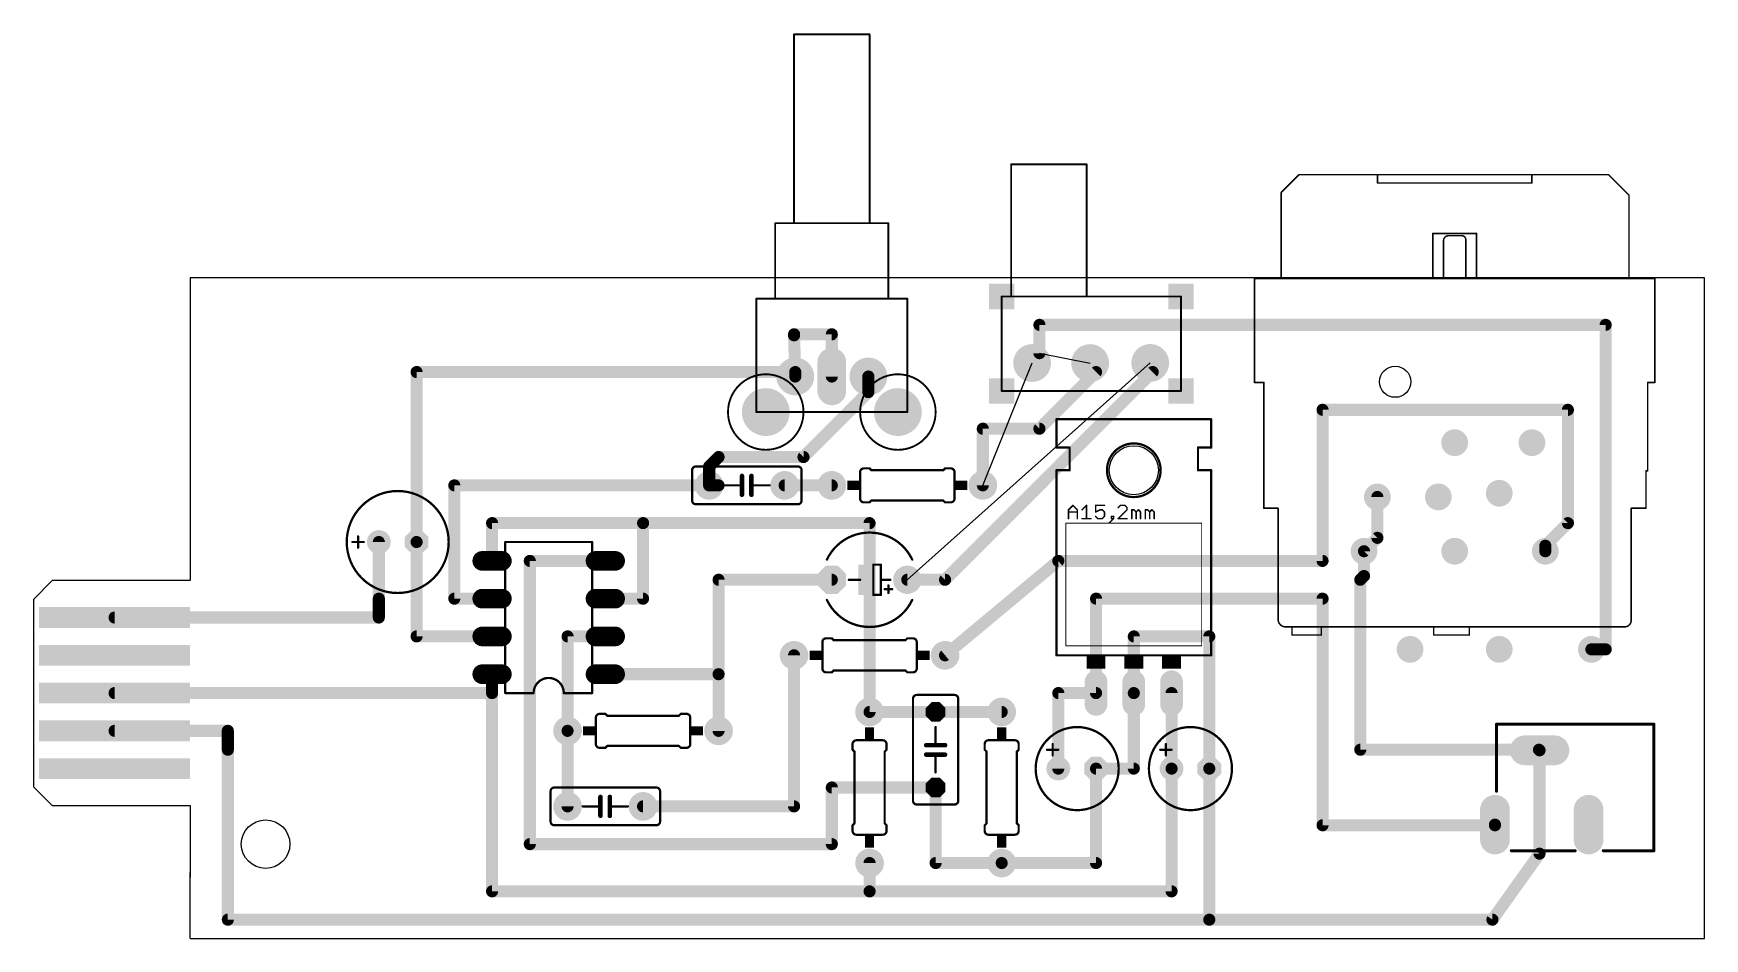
# Model space of a CAD drawing. Extents: x -0.21 to 4.21, y 1.15 to 3.55.
import ezdxf

# ---------------------------------------------------------------- set-up
doc = ezdxf.new("R2010")
doc.units = 0
for name, color, linetype in [('16', 175, 'CONTINUOUS'), ('17', 82, 'CONTINUOUS'), ('19', 53, 'CONTINUOUS'), ('20', 7, 'CONTINUOUS'), ('21', 253, 'CONTINUOUS')]:
    doc.layers.add(name, color=color, linetype=linetype)

# ---------------------------------------------------------------- blocks, each defined once
blk = doc.blocks.new('ROUNDP')
at = {"const_width": 0.5}
blk.add_lwpolyline([(0, -0.25, 1), (0, 0.25, 1), (0, -0.25)], format="xyb", dxfattribs=at)
blk = doc.blocks.new('OCTAGONP')
at = {"const_width": 0.5}
blk.add_lwpolyline([(-0.25, -0.103553), (-0.25, 0.103553), (-0.103553, 0.25), (0.103553, 0.25), (0.25, 0.103553), (0.25, -0.103553), (0.103553, -0.25), (-0.103553, -0.25), (-0.25, -0.103553), (-0.25, 0.103553)], dxfattribs=at)
blk = doc.blocks.new('RECT')
blk.add_solid([(-0.5, -0.5), (0.5, -0.5), (-0.5, 0.5), (0.5, 0.5)])
blk = doc.blocks.new('LONGP100')
at = {"const_width": 1}
blk.add_lwpolyline([(-0.5, 0), (0.5, 0)], dxfattribs=at)
at = {"const_width": 0.5}
for points in [[(-0.5, 0.25, 1), (-0.5, -0.25)], [(0.5, -0.25, 1), (0.5, 0.25)]]:
    blk.add_lwpolyline(points, format="xyb", dxfattribs=at)
blk = doc.blocks.new('SQUAREP')
blk.add_solid([(-0.5, -0.5), (0.5, -0.5), (-0.5, 0.5), (0.5, 0.5)])

msp = doc.modelspace()

# ---------------------------------------------------------------- linework, layer by layer
at = {"layer": '16', "const_width": 0.032}
for points in [[(3.95, 2.775), (2.45, 2.775)], [(2.45, 2.775), (2.45, 2.7)], [(3.95, 1.915748), (3.95, 2.775)], [(1.8, 2.747244), (1.8, 2.75)], [(1.8, 2.75), (1.9, 2.75)], [(1.80315, 2.638189), (1.8, 2.747244)], [(1.9, 2.75), (1.9, 2.638189)], [(0.8, 2.2), (0.8, 2.65)], [(0.8, 2.65), (1.80315, 2.65)], [(1.80315, 2.65), (1.80315, 2.638189)], [(2.75, 2.65), (2.2, 2.1)], [(2.6, 2.65), (2.45, 2.5)], [(1.99685, 2.59685), (1.825, 2.425)], [(1.99685, 2.638189), (1.99685, 2.59685)], [(3.2, 2.15), (3.2, 2.55)], [(3.2, 2.55), (3.85, 2.55)], [(3.85, 2.25), (3.85, 2.55)], [(2.45, 2.5), (2.3, 2.5)], [(2.3, 2.5), (2.3, 2.35)], [(1.6, 2.425), (1.575, 2.4)], [(1.825, 2.425), (1.6, 2.425)], [(1.575, 2.4), (1.575, 2.35)], [(0.9, 2.05), (0.9, 2.35)], [(0.9, 2.35), (1.575, 2.35)], [(1.6, 2.35), (1.575, 2.35)], [(1.775, 2.35), (1.9, 2.35)], [(3.345276, 2.319291), (3.345276, 2.211024)], [(1, 2.15), (1, 2.25)], [(1, 2.25), (1.4, 2.25)], [(2, 2.25), (1.4, 2.25)], [(1.4, 2.25), (1.4, 2.05)], [(2, 2.25), (2, 1.75)], [(3.790157, 2.190157), (3.85, 2.25)], [(0.7, 2.2), (0.7, 2.05)], [(0.8, 2.2), (0.8, 1.95)], [(3.345276, 2.211024), (3.309843, 2.175591)], [(3.309843, 2.175591), (3.309843, 2.109843)], [(3.790157, 2.175591), (3.790157, 2.190157)], [(1.1, 1.4), (1.1, 2.15)], [(1.1, 2.15), (1.3, 2.15)], [(2.2, 1.9), (2.5, 2.15)], [(3.2, 2.15), (2.5, 2.15)], [(3.309843, 2.109843), (3.3, 2.1)], [(1.9, 2.1), (1.6, 2.1)], [(1.6, 2.1), (1.6, 1.85)], [(2.2, 2.1), (2.1, 2.1)], [(3.3, 2.1), (3.3, 1.65)], [(0.7, 2), (0.7, 2.05)], [(1, 2.05), (0.9, 2.05)], [(1.4, 2.05), (1.3, 2.05)], [(2.6, 1.8), (2.6, 2.05)], [(2.6, 2.05), (3.2, 2.05)], [(3.2, 2.05), (3.2, 1.45)], [(0, 2), (0.7, 2)], [(0.8, 1.95), (1, 1.95)], [(1.2, 1.7), (1.2, 1.95)], [(1.2, 1.95), (1.3, 1.95)], [(2.9, 1.95), (2.7, 1.95)], [(2.7, 1.95), (2.7, 1.8)], [(2.9, 1.6), (2.9, 1.95)], [(1.8, 1.5), (1.8, 1.9)], [(3.912205, 1.915748), (3.95, 1.915748)], [(1, 1.85), (1, 1.8)], [(1.6, 1.85), (1.3, 1.85)], [(1.6, 1.7), (1.6, 1.85)], [(0, 1.8), (1, 1.8)], [(1, 1.8), (1, 1.275)], [(2.6, 1.8), (2.5, 1.8)], [(2.5, 1.8), (2.5, 1.6)], [(2.7, 1.8), (2.7, 1.6)], [(2.8, 1.8), (2.8, 1.6)], [(2.175, 1.75), (2, 1.75)], [(2.35, 1.75), (2.175, 1.75)], [(0, 1.7), (0.3, 1.7)], [(0.3, 1.7), (0.3, 1.65)], [(1.2, 1.7), (1.2, 1.5)], [(0.3, 1.65), (0.3, 1.2)], [(3.3, 1.65), (3.773228, 1.65)], [(3.773228, 1.65), (3.774803, 1.648425)], [(3.774803, 1.648425), (3.774803, 1.374803)], [(2.7, 1.6), (2.6, 1.6)], [(2.6, 1.35), (2.6, 1.6)], [(2.8, 1.275), (2.8, 1.6)], [(2.9, 1.2), (2.9, 1.6)], [(2.175, 1.55), (1.9, 1.55)], [(1.9, 1.55), (1.9, 1.4)], [(2.175, 1.35), (2.175, 1.55)], [(1.4, 1.5), (1.8, 1.5)], [(3.2, 1.45), (3.656693, 1.45)], [(3.656693, 1.45), (3.656693, 1.451575)], [(1.9, 1.4), (1.1, 1.4)], [(3.774803, 1.374803), (3.65, 1.2)], [(2, 1.35), (2, 1.275)], [(2.35, 1.35), (2.175, 1.35)], [(2.35, 1.35), (2.6, 1.35)], [(1, 1.275), (2, 1.275)], [(2, 1.275), (2.8, 1.275)], [(0.3, 1.2), (2.9, 1.2)], [(3.65, 1.2), (2.9, 1.2)]]:
    msp.add_lwpolyline(points, dxfattribs=at)
at = {"layer": '16', "const_width": 0.016}
for points in [[(2.45, 2.783, 1), (2.45, 2.767)], [(2.458, 2.775, 1), (2.442, 2.775)], [(3.958, 2.775, 1), (3.942, 2.775)], [(3.95, 2.767, 1), (3.95, 2.783)], [(1.808, 2.75, 1), (1.792, 2.75)], [(1.8, 2.758, 1), (1.8, 2.742)], [(1.807997, 2.747475, 1), (1.792003, 2.747013)], [(1.792, 2.747244, 1), (1.808, 2.747244)], [(1.908, 2.75, 1), (1.892, 2.75)], [(1.9, 2.742, 1), (1.9, 2.758)], [(2.442, 2.7, 1), (2.458, 2.7)], [(0.808, 2.65, 1), (0.792, 2.65)], [(0.8, 2.658, 1), (0.8, 2.642)], [(1.81115, 2.65, 1), (1.79515, 2.65)], [(1.80315, 2.642, 1), (1.80315, 2.658)], [(2.605657, 2.644343, 1), (2.594343, 2.655657)], [(2.755657, 2.644343, 1), (2.744343, 2.655657)], [(1.79515, 2.638189, 1), (1.81115, 2.638189)], [(1.795153, 2.637958, 1), (1.811146, 2.63842)], [(1.892, 2.638189, 1), (1.908, 2.638189)], [(2.00485, 2.638189, 1), (1.98885, 2.638189)], [(2.002507, 2.591194, 1), (1.991194, 2.602507)], [(1.98885, 2.59685, 1), (2.00485, 2.59685)], [(3.208, 2.55, 1), (3.192, 2.55)], [(3.2, 2.558, 1), (3.2, 2.542)], [(3.858, 2.55, 1), (3.842, 2.55)], [(3.85, 2.542, 1), (3.85, 2.558)], [(2.3, 2.508, 1), (2.3, 2.492)], [(2.308, 2.5, 1), (2.292, 2.5)], [(2.444343, 2.505657, 1), (2.455657, 2.494343)], [(2.45, 2.492, 1), (2.45, 2.508)], [(1.6, 2.433, 1), (1.6, 2.417)], [(1.605657, 2.419343, 1), (1.594343, 2.430657)], [(1.819343, 2.430657, 1), (1.830657, 2.419343)], [(1.825, 2.417, 1), (1.825, 2.433)], [(1.583, 2.4, 1), (1.567, 2.4)], [(1.569343, 2.405657, 1), (1.580657, 2.394343)], [(0.908, 2.35, 1), (0.892, 2.35)], [(0.9, 2.358, 1), (0.9, 2.342)], [(1.575, 2.358, 1), (1.575, 2.342)], [(1.567, 2.35, 1), (1.583, 2.35)], [(1.575, 2.342, 1), (1.575, 2.358)], [(1.6, 2.342, 1), (1.6, 2.358)], [(1.775, 2.358, 1), (1.775, 2.342)], [(1.9, 2.342, 1), (1.9, 2.358)], [(2.292, 2.35, 1), (2.308, 2.35)], [(3.353276, 2.319291, 1), (3.337276, 2.319291)], [(1.008, 2.25, 1), (0.992, 2.25)], [(1, 2.258, 1), (1, 2.242)], [(1.4, 2.258, 1), (1.4, 2.242)], [(1.408, 2.25, 1), (1.392, 2.25)], [(1.4, 2.242, 1), (1.4, 2.258)], [(2.008, 2.25, 1), (1.992, 2.25)], [(2, 2.242, 1), (2, 2.258)], [(3.842, 2.25, 1), (3.858, 2.25)], [(3.855657, 2.244343, 1), (3.844343, 2.255657)], [(0.708, 2.2, 1), (0.692, 2.2)], [(0.808, 2.2, 1), (0.792, 2.2)], [(3.337276, 2.211024, 1), (3.353276, 2.211024)], [(3.350932, 2.205367, 1), (3.339619, 2.21668)], [(0.792, 2.2, 1), (0.808, 2.2)], [(3.317843, 2.175591, 1), (3.301843, 2.175591)], [(3.304186, 2.181247, 1), (3.315499, 2.169934)], [(3.798157, 2.190157, 1), (3.782157, 2.190157)], [(3.782157, 2.175591, 1), (3.798157, 2.175591)], [(3.784501, 2.195814, 1), (3.795814, 2.184501)], [(0.992, 2.15, 1), (1.008, 2.15)], [(1.108, 2.15, 1), (1.092, 2.15)], [(1.1, 2.158, 1), (1.1, 2.142)], [(1.3, 2.142, 1), (1.3, 2.158)], [(2.5, 2.158, 1), (2.5, 2.142)], [(2.505121, 2.143854, 1), (2.494879, 2.156146)], [(3.192, 2.15, 1), (3.208, 2.15)], [(3.2, 2.142, 1), (3.2, 2.158)], [(3.315499, 2.104186, 1), (3.304186, 2.115499)], [(1.6, 2.108, 1), (1.6, 2.092)], [(1.608, 2.1, 1), (1.592, 2.1)], [(1.9, 2.092, 1), (1.9, 2.108)], [(2.1, 2.108, 1), (2.1, 2.092)], [(2.194343, 2.105657, 1), (2.205657, 2.094343)], [(2.2, 2.092, 1), (2.2, 2.108)], [(3.308, 2.1, 1), (3.292, 2.1)], [(3.294343, 2.105657, 1), (3.305657, 2.094343)], [(3.301843, 2.109843, 1), (3.317843, 2.109843)], [(0.708, 2.05, 1), (0.692, 2.05)], [(0.692, 2.05, 1), (0.708, 2.05)], [(0.9, 2.058, 1), (0.9, 2.042)], [(0.892, 2.05, 1), (0.908, 2.05)], [(1, 2.042, 1), (1, 2.058)], [(1.3, 2.058, 1), (1.3, 2.042)], [(1.392, 2.05, 1), (1.408, 2.05)], [(1.4, 2.042, 1), (1.4, 2.058)], [(2.608, 2.05, 1), (2.592, 2.05)], [(2.6, 2.058, 1), (2.6, 2.042)], [(3.208, 2.05, 1), (3.192, 2.05)], [(3.2, 2.042, 1), (3.2, 2.058)], [(0, 2.008, 1), (0, 1.992)], [(0.692, 2, 1), (0.708, 2)], [(0.7, 1.992, 1), (0.7, 2.008)], [(0.8, 1.958, 1), (0.8, 1.942)], [(0.792, 1.95, 1), (0.808, 1.95)], [(1, 1.942, 1), (1, 1.958)], [(1.208, 1.95, 1), (1.192, 1.95)], [(1.2, 1.958, 1), (1.2, 1.942)], [(1.3, 1.942, 1), (1.3, 1.958)], [(2.7, 1.958, 1), (2.7, 1.942)], [(2.708, 1.95, 1), (2.692, 1.95)], [(2.908, 1.95, 1), (2.892, 1.95)], [(2.9, 1.942, 1), (2.9, 1.958)], [(1.808, 1.9, 1), (1.792, 1.9)], [(2.194879, 1.906146, 1), (2.205121, 1.893854)], [(3.912205, 1.923748, 1), (3.912205, 1.907748)], [(3.942, 1.915748, 1), (3.958, 1.915748)], [(3.95, 1.907748, 1), (3.95, 1.923748)], [(1.008, 1.85, 1), (0.992, 1.85)], [(1.3, 1.858, 1), (1.3, 1.842)], [(1.608, 1.85, 1), (1.592, 1.85)], [(1.6, 1.842, 1), (1.6, 1.858)], [(0, 1.808, 1), (0, 1.792)], [(1.008, 1.8, 1), (0.992, 1.8)], [(1, 1.792, 1), (1, 1.808)], [(1.592, 1.85, 1), (1.608, 1.85)], [(2.5, 1.808, 1), (2.5, 1.792)], [(2.508, 1.8, 1), (2.492, 1.8)], [(2.6, 1.792, 1), (2.6, 1.808)], [(2.708, 1.8, 1), (2.692, 1.8)], [(2.808, 1.8, 1), (2.792, 1.8)], [(0.992, 1.8, 1), (1.008, 1.8)], [(2.592, 1.8, 1), (2.608, 1.8)], [(2.692, 1.8, 1), (2.708, 1.8)], [(2, 1.758, 1), (2, 1.742)], [(1.992, 1.75, 1), (2.008, 1.75)], [(2.175, 1.758, 1), (2.175, 1.742)], [(2.175, 1.742, 1), (2.175, 1.758)], [(2.35, 1.742, 1), (2.35, 1.758)], [(0, 1.708, 1), (0, 1.692)], [(0.308, 1.7, 1), (0.292, 1.7)], [(0.3, 1.692, 1), (0.3, 1.708)], [(1.208, 1.7, 1), (1.192, 1.7)], [(1.192, 1.7, 1), (1.208, 1.7)], [(1.592, 1.7, 1), (1.608, 1.7)], [(0.308, 1.65, 1), (0.292, 1.65)], [(0.292, 1.65, 1), (0.308, 1.65)], [(3.3, 1.658, 1), (3.3, 1.642)], [(3.292, 1.65, 1), (3.308, 1.65)], [(3.778885, 1.655657, 1), (3.767571, 1.644343)], [(3.782803, 1.648425, 1), (3.766803, 1.648425)], [(3.769146, 1.642768, 1), (3.78046, 1.654082)], [(3.773228, 1.642, 1), (3.773228, 1.658)], [(2.492, 1.6, 1), (2.508, 1.6)], [(2.6, 1.608, 1), (2.6, 1.592)], [(2.608, 1.6, 1), (2.592, 1.6)], [(2.692, 1.6, 1), (2.708, 1.6)], [(2.7, 1.592, 1), (2.7, 1.608)], [(2.808, 1.6, 1), (2.792, 1.6)], [(2.792, 1.6, 1), (2.808, 1.6)], [(2.908, 1.6, 1), (2.892, 1.6)], [(2.892, 1.6, 1), (2.908, 1.6)], [(1.9, 1.558, 1), (1.9, 1.542)], [(1.908, 1.55, 1), (1.892, 1.55)], [(2.183, 1.55, 1), (2.167, 1.55)], [(2.175, 1.542, 1), (2.175, 1.558)], [(1.192, 1.5, 1), (1.208, 1.5)], [(1.4, 1.508, 1), (1.4, 1.492)], [(1.792, 1.5, 1), (1.808, 1.5)], [(1.8, 1.492, 1), (1.8, 1.508)], [(3.2, 1.458, 1), (3.2, 1.442)], [(3.664693, 1.451575, 1), (3.648693, 1.451575)], [(3.656693, 1.442, 1), (3.656693, 1.458)], [(3.192, 1.45, 1), (3.208, 1.45)], [(3.648693, 1.45, 1), (3.664693, 1.45)], [(1.1, 1.408, 1), (1.1, 1.392)], [(1.092, 1.4, 1), (1.108, 1.4)], [(1.892, 1.4, 1), (1.908, 1.4)], [(1.9, 1.392, 1), (1.9, 1.408)], [(3.766803, 1.374803, 1), (3.782803, 1.374803)], [(3.781314, 1.370155, 1), (3.768292, 1.379452)], [(2.008, 1.35, 1), (1.992, 1.35)], [(2.175, 1.358, 1), (2.175, 1.342)], [(2.167, 1.35, 1), (2.183, 1.35)], [(2.35, 1.358, 1), (2.35, 1.342)], [(2.35, 1.342, 1), (2.35, 1.358)], [(2.592, 1.35, 1), (2.608, 1.35)], [(2.6, 1.342, 1), (2.6, 1.358)], [(1, 1.283, 1), (1, 1.267)], [(2, 1.283, 1), (2, 1.267)], [(2, 1.267, 1), (2, 1.283)], [(2.8, 1.267, 1), (2.8, 1.283)], [(0.992, 1.275, 1), (1.008, 1.275)], [(1.992, 1.275, 1), (2.008, 1.275)], [(2.792, 1.275, 1), (2.808, 1.275)], [(0.3, 1.208, 1), (0.3, 1.192)], [(0.292, 1.2, 1), (0.308, 1.2)], [(2.9, 1.208, 1), (2.9, 1.192)], [(2.892, 1.2, 1), (2.908, 1.2)], [(2.9, 1.192, 1), (2.9, 1.208)], [(3.643489, 1.204649, 1), (3.656511, 1.195351)], [(3.65, 1.192, 1), (3.65, 1.208)]]:
    msp.add_lwpolyline(points, format="xyb", dxfattribs=at)
at = {"layer": '19'}
for p, q in [((2.1, 2.1), (2.743508, 2.674094)), ((2.3, 2.35), (2.430539, 2.674008)), ((2.45, 2.7), (2.584335, 2.673898)), ((2.2, 1.9), (2.2, 1.9))]:
    msp.add_line(p, q, dxfattribs=at)
at = {"layer": '20'}
for p, q in [((0.2, 2.9), (0.2, 2.225)), ((4.212008, 2.899606), (0.2, 2.899606)), ((4.212008, 1.15), (4.212008, 2.899606)), ((0.2, 2.288), (0.2, 2.098)), ((-0.165, 2.098), (-0.215, 2.048)), ((0.2, 2.098), (-0.165, 2.098)), ((-0.215, 2.048), (-0.215, 1.57)), ((-0.214996, 1.569941), (-0.214996, 1.551963)), ((-0.214996, 1.551963), (-0.165038, 1.502005)), ((-0.165, 1.502), (0.2, 1.502)), ((0.2, 1.5005), (0.2, 1.313)), ((0.200023, 1.501992), (0.200023, 1.438369)), ((0.2, 1.15), (0.2, 1.325)), ((0.2, 1.15), (4.212008, 1.15))]:
    msp.add_line(p, q, dxfattribs=at)
for centre, radius in [((3.39252, 2.624409), 0.041339), ((2.7, 2.39), 0.065), ((0.4, 1.4), 0.06425)]:
    msp.add_circle(centre, radius, dxfattribs=at)
at = {"layer": '21'}
for points, const_width in [([(1.8, 3.044094), (1.8, 3.544094)], 0.005), ([(1.8, 3.544094), (2, 3.544094)], 0.005), ([(2, 3.544094), (2, 3.044094)], 0.005), ([(2.375, 2.85), (2.375, 3.2)], 0.005), ([(2.375, 3.2), (2.575, 3.2)], 0.005), ([(2.575, 3.2), (2.575, 2.85)], 0.005), ([(3.137795, 3.172835), (3.090551, 3.125591)], 0.004), ([(3.596063, 3.172835), (3.137795, 3.172835)], 0.004), ([(3.345669, 3.171654), (3.345669, 3.150394)], 0.004), ([(3.345669, 3.150394), (3.754331, 3.150394)], 0.004), ([(3.95748, 3.172835), (3.595276, 3.172835)], 0.004), ([(3.754331, 3.150394), (3.754331, 3.170472)], 0.004), ([(4.011811, 3.118504), (3.95748, 3.172835)], 0.004), ([(3.090551, 3.125591), (3.090551, 2.897638)], 0.004), ([(4.011811, 2.897638), (4.011811, 3.118504)], 0.004), ([(1.75, 2.844094), (1.75, 3.044094)], 0.005), ([(1.75, 3.044094), (1.8, 3.044094)], 0.005), ([(1.8, 3.044094), (2, 3.044094)], 0.005), ([(2, 3.044094), (2.05, 3.044094)], 0.005), ([(2.05, 3.044094), (2.05, 2.844094)], 0.005), ([(3.607874, 3.016929), (3.492126, 3.016929)], 0.004), ([(3.492126, 3.016929), (3.492126, 2.898819)], 0.004), ([(3.568898, 3.011024), (3.533465, 3.011024)], 0.004), ([(3.607874, 2.898819), (3.607874, 3.016929)], 0.004), ([(3.520472, 2.998031), (3.520472, 2.9)], 0.004), ([(3.579528, 2.9), (3.579528, 3.000394)], 0.004), ([(3.090551, 2.897638), (3.019685, 2.897638)], 0.004), ([(3.019685, 2.897638), (3.019685, 2.622441)], 0.004), ([(4.011811, 2.897638), (3.091732, 2.897638)], 0.004), ([(4.080315, 2.897638), (4.011811, 2.897638)], 0.004), ([(4.080315, 2.622441), (4.080315, 2.897638)], 0.004), ([(1.7, 2.544094), (1.7, 2.844094)], 0.005), ([(1.7, 2.844094), (1.75, 2.844094)], 0.005), ([(1.75, 2.844094), (2.05, 2.844094)], 0.005), ([(2.05, 2.844094), (2.1, 2.844094)], 0.005), ([(2.1, 2.844094), (2.1, 2.544094)], 0.005), ([(2.375, 2.85), (2.35, 2.85)], 0.005), ([(2.35, 2.85), (2.35, 2.6)], 0.005), ([(2.575, 2.85), (2.375, 2.85)], 0.005), ([(2.825, 2.85), (2.575, 2.85)], 0.005), ([(2.825, 2.6), (2.825, 2.85)], 0.005), ([(3.019685, 2.622441), (3.044488, 2.622441)], 0.004), ([(3.044488, 2.622441), (3.044488, 2.28937)], 0.004), ([(4.061417, 2.388583), (4.061417, 2.622441)], 0.004), ([(4.061417, 2.622441), (4.080315, 2.622441)], 0.004), ([(2.35, 2.6), (2.575, 2.6)], 0.005), ([(2.575, 2.6), (2.775, 2.6)], 0.005), ([(2.775, 2.6), (2.825, 2.6)], 0.005), ([(1.7, 2.544094), (2.1, 2.544094)], 0.005), ([(2.905, 2.525), (2.495, 2.525)], 0.006), ([(2.495, 2.45), (2.495, 2.525)], 0.006), ([(2.905, 2.45), (2.905, 2.525)], 0.006), ([(2.53, 2.45), (2.495, 2.45)], 0.006), ([(2.53, 2.39), (2.53, 2.45)], 0.006), ([(2.87, 2.39), (2.87, 2.45)], 0.006), ([(2.87, 2.45), (2.905, 2.45)], 0.006), ([(1.53, 2.39), (1.53, 2.31)], 0.006), ([(1.81, 2.4), (1.54, 2.4)], 0.006), ([(1.82, 2.31), (1.82, 2.39)], 0.006), ([(1.985, 2.395), (2, 2.395)], 0.006), ([(2.005, 2.39), (2, 2.395)], 0.006), ([(2.005, 2.39), (2.195, 2.39)], 0.006), ([(2.195, 2.39), (2.2, 2.395)], 0.006), ([(2.215, 2.395), (2.2, 2.395)], 0.006), ([(2.495, 1.9), (2.495, 2.39)], 0.006), ([(2.495, 2.39), (2.53, 2.39)], 0.006), ([(2.905, 2.39), (2.87, 2.39)], 0.006), ([(2.905, 1.9), (2.905, 2.39)], 0.006), ([(1.662, 2.35), (1.615, 2.35)], 0.006), ([(1.662, 2.35), (1.662, 2.375)], 0.012), ([(1.662, 2.325), (1.662, 2.35)], 0.012), ([(1.687, 2.35), (1.687, 2.375)], 0.012), ([(1.687, 2.325), (1.687, 2.35)], 0.012), ([(1.687, 2.35), (1.735, 2.35)], 0.006), ([(1.975, 2.385), (1.975, 2.315)], 0.006), ([(2.225, 2.385), (2.225, 2.315)], 0.006), ([(4.056693, 2.28937), (4.056693, 2.388583)], 0.004), ([(4.056693, 2.388583), (4.061417, 2.388583)], 0.004), ([(1.54, 2.3), (1.81, 2.3)], 0.006), ([(1.985, 2.305), (2, 2.305)], 0.006), ([(2.005, 2.31), (2, 2.305)], 0.006), ([(2.005, 2.31), (2.195, 2.31)], 0.006), ([(2.195, 2.31), (2.2, 2.305)], 0.006), ([(2.215, 2.305), (2.2, 2.305)], 0.006), ([(2.527, 2.285353), (2.538677, 2.29703)], 0.004), ([(2.527, 2.262), (2.527, 2.285353)], 0.004), ([(2.527, 2.279515), (2.550353, 2.279515)], 0.004), ([(2.538677, 2.29703), (2.550353, 2.285353)], 0.004), ([(2.550353, 2.285353), (2.550353, 2.262)], 0.004), ([(2.562911, 2.285353), (2.574587, 2.29703)], 0.004), ([(2.562911, 2.262), (2.586264, 2.262)], 0.004), ([(2.574587, 2.29703), (2.574587, 2.262)], 0.004), ([(2.622175, 2.29703), (2.598821, 2.29703)], 0.004), ([(2.598821, 2.29703), (2.598821, 2.279515)], 0.004), ([(2.598821, 2.279515), (2.610498, 2.285353)], 0.004), ([(2.60466, 2.262), (2.598821, 2.267838)], 0.004), ([(2.616336, 2.262), (2.60466, 2.262)], 0.004), ([(2.610498, 2.285353), (2.616336, 2.285353)], 0.004), ([(2.616336, 2.285353), (2.622175, 2.279515)], 0.004), ([(2.622175, 2.267838), (2.616336, 2.262)], 0.004), ([(2.622175, 2.279515), (2.622175, 2.267838)], 0.004), ([(2.634732, 2.250323), (2.646409, 2.262)], 0.004), ([(2.646409, 2.267838), (2.64057, 2.267838)], 0.004), ([(2.64057, 2.267838), (2.64057, 2.262)], 0.004), ([(2.64057, 2.262), (2.646409, 2.262)], 0.004), ([(2.646409, 2.262), (2.646409, 2.267838)], 0.004), ([(2.664511, 2.29703), (2.658672, 2.291192)], 0.004), ([(2.658672, 2.262), (2.682026, 2.285353)], 0.004), ([(2.682026, 2.262), (2.658672, 2.262)], 0.004), ([(2.676187, 2.29703), (2.664511, 2.29703)], 0.004), ([(2.682026, 2.291192), (2.676187, 2.29703)], 0.004), ([(2.682026, 2.285353), (2.682026, 2.291192)], 0.004), ([(2.694583, 2.262), (2.694583, 2.285353)], 0.004), ([(2.694583, 2.285353), (2.700421, 2.285353)], 0.004), ([(2.700421, 2.285353), (2.70626, 2.279515)], 0.004), ([(2.70626, 2.279515), (2.712098, 2.285353)], 0.004), ([(2.70626, 2.279515), (2.70626, 2.262)], 0.004), ([(2.712098, 2.285353), (2.717936, 2.279515)], 0.004), ([(2.717936, 2.279515), (2.717936, 2.262)], 0.004), ([(2.730494, 2.262), (2.730494, 2.285353)], 0.004), ([(2.730494, 2.285353), (2.736332, 2.285353)], 0.004), ([(2.736332, 2.285353), (2.74217, 2.279515)], 0.004), ([(2.74217, 2.279515), (2.748009, 2.285353)], 0.004), ([(2.74217, 2.279515), (2.74217, 2.262)], 0.004), ([(2.748009, 2.285353), (2.753847, 2.279515)], 0.004), ([(2.753847, 2.279515), (2.753847, 2.262)], 0.004), ([(3.044488, 2.28937), (3.082283, 2.28937)], 0.004), ([(3.082283, 2.28937), (3.082283, 1.995276)], 0.004), ([(4.017717, 1.992913), (4.017717, 2.28937)], 0.004), ([(4.017717, 2.28937), (4.056693, 2.28937)], 0.004), ([(0.645, 2.185), (0.645, 2.215)], 0.006), ([(2.88, 2.25), (2.52, 2.25)], 0.002), ([(2.52, 1.925), (2.52, 2.25)], 0.002), ([(2.88, 2.25), (2.88, 1.925)], 0.002), ([(0.63, 2.2), (0.66, 2.2)], 0.006), ([(1.035, 2.2), (1.035, 1.8)], 0.006), ([(1.035, 2.2), (1.265, 2.2)], 0.006), ([(1.265, 1.8), (1.265, 2.2)], 0.006), ([(2.03, 2.14), (2.01, 2.14)], 0.006), ([(2.01, 2.14), (2.01, 2.06)], 0.006), ([(2.03, 2.1), (2.03, 2.14)], 0.006), ([(1.975, 2.1), (1.945, 2.1)], 0.006), ([(2.055, 2.1), (2.03, 2.1)], 0.006), ([(2.03, 2.06), (2.03, 2.1)], 0.006), ([(2.05, 2.085), (2.05, 2.065)], 0.006), ([(2.01, 2.06), (2.03, 2.06)], 0.006), ([(2.06, 2.075), (2.04, 2.075)], 0.006), ([(1.885, 1.945), (1.9, 1.945)], 0.006), ([(1.905, 1.94), (1.9, 1.945)], 0.006), ([(2.095, 1.94), (2.1, 1.945)], 0.006), ([(2.115, 1.945), (2.1, 1.945)], 0.006), ([(3.102362, 1.975197), (4, 1.975197)], 0.004), ([(3.118898, 1.953937), (3.118898, 1.974016)], 0.004), ([(3.19685, 1.953937), (3.118898, 1.953937)], 0.004), ([(3.19685, 1.972835), (3.19685, 1.953937)], 0.004), ([(3.494488, 1.953937), (3.494488, 1.974016)], 0.004), ([(3.588976, 1.953937), (3.494488, 1.953937)], 0.004), ([(3.588976, 1.972835), (3.588976, 1.953937)], 0.004), ([(1.875, 1.935), (1.875, 1.865)], 0.006), ([(1.905, 1.94), (2.095, 1.94)], 0.006), ([(2.125, 1.935), (2.125, 1.865)], 0.006), ([(2.52, 1.925), (2.88, 1.925)], 0.002), ([(1.905, 1.86), (1.9, 1.855)], 0.006), ([(1.905, 1.86), (2.095, 1.86)], 0.006), ([(2.095, 1.86), (2.1, 1.855)], 0.006), ([(2.495, 1.9), (2.905, 1.9)], 0.006), ([(1.885, 1.855), (1.9, 1.855)], 0.006), ([(2.115, 1.855), (2.1, 1.855)], 0.006), ([(1.035, 1.8), (1.11, 1.8)], 0.006), ([(1.265, 1.8), (1.19, 1.8)], 0.006), ([(2.115, 1.785), (2.115, 1.515)], 0.006), ([(2.225, 1.795), (2.125, 1.795)], 0.006), ([(2.235, 1.515), (2.235, 1.785)], 0.006), ([(1.275, 1.665), (1.275, 1.735)], 0.006), ([(1.285, 1.745), (1.3, 1.745)], 0.006), ([(1.305, 1.74), (1.3, 1.745)], 0.006), ([(1.495, 1.74), (1.305, 1.74)], 0.006), ([(1.495, 1.74), (1.5, 1.745)], 0.006), ([(1.515, 1.745), (1.5, 1.745)], 0.006), ([(1.525, 1.665), (1.525, 1.735)], 0.006), ([(2.175, 1.662), (2.175, 1.71)], 0.006), ([(3.66063, 1.717323), (3.66063, 1.540157)], 0.008), ([(4.077953, 1.717323), (3.66063, 1.717323)], 0.008), ([(4.077953, 1.382677), (4.077953, 1.717323)], 0.008), ([(4.077953, 1.717323), (4.077953, 1.715354)], 0.008), ([(1.285, 1.655), (1.3, 1.655)], 0.006), ([(1.305, 1.66), (1.3, 1.655)], 0.006), ([(1.495, 1.66), (1.305, 1.66)], 0.006), ([(1.495, 1.66), (1.5, 1.655)], 0.006), ([(1.515, 1.655), (1.5, 1.655)], 0.006), ([(1.955, 1.665), (1.955, 1.65)], 0.006), ([(1.96, 1.645), (1.955, 1.65)], 0.006), ([(1.96, 1.455), (1.96, 1.645)], 0.006), ([(1.965, 1.675), (2.035, 1.675)], 0.006), ([(2.04, 1.645), (2.045, 1.65)], 0.006), ([(2.04, 1.455), (2.04, 1.645)], 0.006), ([(2.045, 1.665), (2.045, 1.65)], 0.006), ([(2.175, 1.662), (2.15, 1.662)], 0.012), ([(2.175, 1.637), (2.15, 1.637)], 0.012), ([(2.2, 1.662), (2.175, 1.662)], 0.012), ([(2.2, 1.637), (2.175, 1.637)], 0.012), ([(2.175, 1.637), (2.175, 1.59)], 0.006), ([(2.305, 1.665), (2.305, 1.65)], 0.006), ([(2.31, 1.645), (2.305, 1.65)], 0.006), ([(2.31, 1.645), (2.31, 1.455)], 0.006), ([(2.385, 1.675), (2.315, 1.675)], 0.006), ([(2.39, 1.645), (2.395, 1.65)], 0.006), ([(2.39, 1.645), (2.39, 1.455)], 0.006), ([(2.395, 1.665), (2.395, 1.65)], 0.006), ([(2.47, 1.65), (2.485, 1.65)], 0.006), ([(2.485, 1.65), (2.485, 1.665)], 0.006), ([(2.485, 1.635), (2.485, 1.65)], 0.006), ([(2.485, 1.65), (2.5, 1.65)], 0.006), ([(2.77, 1.65), (2.785, 1.65)], 0.006), ([(2.785, 1.65), (2.785, 1.665)], 0.006), ([(2.785, 1.635), (2.785, 1.65)], 0.006), ([(2.785, 1.65), (2.8, 1.65)], 0.006), ([(1.435, 1.55), (1.165, 1.55)], 0.006), ([(1.155, 1.54), (1.155, 1.46)], 0.006), ([(1.287, 1.5), (1.287, 1.525)], 0.012), ([(1.287, 1.475), (1.287, 1.5)], 0.012), ([(1.312, 1.5), (1.312, 1.525)], 0.012), ([(1.312, 1.475), (1.312, 1.5)], 0.012), ([(1.445, 1.46), (1.445, 1.54)], 0.006), ([(2.125, 1.505), (2.225, 1.505)], 0.006), ([(1.287, 1.5), (1.24, 1.5)], 0.006), ([(1.312, 1.5), (1.36, 1.5)], 0.006), ([(1.165, 1.45), (1.435, 1.45)], 0.006), ([(1.96, 1.455), (1.955, 1.45)], 0.006), ([(1.955, 1.435), (1.955, 1.45)], 0.006), ([(1.965, 1.425), (2.035, 1.425)], 0.006), ([(2.04, 1.455), (2.045, 1.45)], 0.006), ([(2.045, 1.435), (2.045, 1.45)], 0.006), ([(2.31, 1.455), (2.305, 1.45)], 0.006), ([(2.305, 1.435), (2.305, 1.45)], 0.006), ([(2.385, 1.425), (2.315, 1.425)], 0.006), ([(2.39, 1.455), (2.395, 1.45)], 0.006), ([(2.395, 1.435), (2.395, 1.45)], 0.006), ([(3.7, 1.382677), (3.869291, 1.382677)], 0.008), ([(3.943701, 1.382677), (4.077953, 1.382677)], 0.008)]:
    msp.add_lwpolyline(points, dxfattribs=dict(at, const_width=const_width))
for points, const_width in [([(1.80125, 3.544094, 1), (1.79875, 3.544094)], 0.0025), ([(1.8, 3.545344, 1), (1.8, 3.542844)], 0.0025), ([(2.00125, 3.544094, 1), (1.99875, 3.544094)], 0.0025), ([(2, 3.542844, 1), (2, 3.545344)], 0.0025), ([(2.37625, 3.2, 1), (2.37375, 3.2)], 0.0025), ([(2.375, 3.20125, 1), (2.375, 3.19875)], 0.0025), ([(2.57625, 3.2, 1), (2.57375, 3.2)], 0.0025), ([(2.575, 3.19875, 1), (2.575, 3.20125)], 0.0025), ([(3.137795, 3.173835, 1), (3.137795, 3.171835)], 0.002), ([(3.138502, 3.172128, 1), (3.137088, 3.173542)], 0.002), ([(3.346669, 3.171654, 1), (3.344669, 3.171654)], 0.002), ([(3.345669, 3.151394, 1), (3.345669, 3.149394)], 0.002), ([(3.344669, 3.150394, 1), (3.346669, 3.150394)], 0.002), ([(3.595276, 3.173835, 1), (3.595276, 3.171835)], 0.002), ([(3.596063, 3.171835, 1), (3.596063, 3.173835)], 0.002), ([(3.755331, 3.170472, 1), (3.753331, 3.170472)], 0.002), ([(3.753331, 3.150394, 1), (3.755331, 3.150394)], 0.002), ([(3.754331, 3.149394, 1), (3.754331, 3.151394)], 0.002), ([(3.958187, 3.173542, 1), (3.956773, 3.172128)], 0.002), ([(3.95748, 3.171835, 1), (3.95748, 3.173835)], 0.002), ([(3.091551, 3.125591, 1), (3.089551, 3.125591)], 0.002), ([(3.089844, 3.126298, 1), (3.091258, 3.124883)], 0.002), ([(4.012811, 3.118504, 1), (4.010811, 3.118504)], 0.002), ([(4.011104, 3.117797, 1), (4.012518, 3.119211)], 0.002), ([(1.75125, 3.044094, 1), (1.74875, 3.044094)], 0.0025), ([(1.75, 3.045344, 1), (1.75, 3.042844)], 0.0025), ([(1.8, 3.045344, 1), (1.8, 3.042844)], 0.0025), ([(1.79875, 3.044094, 1), (1.80125, 3.044094)], 0.0025), ([(1.8, 3.042844, 1), (1.8, 3.045344)], 0.0025), ([(2, 3.045344, 1), (2, 3.042844)], 0.0025), ([(1.99875, 3.044094, 1), (2.00125, 3.044094)], 0.0025), ([(2, 3.042844, 1), (2, 3.045344)], 0.0025), ([(2.05125, 3.044094, 1), (2.04875, 3.044094)], 0.0025), ([(2.05, 3.042844, 1), (2.05, 3.045344)], 0.0025), ([(3.492126, 3.017929, 1), (3.492126, 3.015929)], 0.002), ([(3.493126, 3.016929, 1), (3.491126, 3.016929)], 0.002), ([(3.533465, 3.011024, 0.414214), (3.520472, 2.998031)], 0.004), ([(3.533465, 3.012024, 1), (3.533465, 3.010024)], 0.002), ([(3.533465, 3.010024, 1), (3.533465, 3.012024)], 0.002), ([(3.579528, 3.000394, 0.414214), (3.568898, 3.011024)], 0.004), ([(3.568898, 3.012024, 1), (3.568898, 3.010024)], 0.002), ([(3.568898, 3.010024, 1), (3.568898, 3.012024)], 0.002), ([(3.608874, 3.016929, 1), (3.606874, 3.016929)], 0.002), ([(3.607874, 3.015929, 1), (3.607874, 3.017929)], 0.002), ([(3.521472, 2.998031, 1), (3.519472, 2.998031)], 0.002), ([(3.519472, 2.998031, 1), (3.521472, 2.998031)], 0.002), ([(3.580528, 3.000394, 1), (3.578528, 3.000394)], 0.002), ([(3.578528, 3.000394, 1), (3.580528, 3.000394)], 0.002), ([(3.019685, 2.898638, 1), (3.019685, 2.896638)], 0.002), ([(3.020685, 2.897638, 1), (3.018685, 2.897638)], 0.002), ([(3.089551, 2.897638, 1), (3.091551, 2.897638)], 0.002), ([(3.090551, 2.896638, 1), (3.090551, 2.898638)], 0.002), ([(3.091732, 2.898638, 1), (3.091732, 2.896638)], 0.002), ([(3.491126, 2.898819, 1), (3.493126, 2.898819)], 0.002), ([(3.519472, 2.9, 1), (3.521472, 2.9)], 0.002), ([(3.578528, 2.9, 1), (3.580528, 2.9)], 0.002), ([(3.606874, 2.898819, 1), (3.608874, 2.898819)], 0.002), ([(4.011811, 2.898638, 1), (4.011811, 2.896638)], 0.002), ([(4.010811, 2.897638, 1), (4.012811, 2.897638)], 0.002), ([(4.011811, 2.896638, 1), (4.011811, 2.898638)], 0.002), ([(4.081315, 2.897638, 1), (4.079315, 2.897638)], 0.002), ([(4.080315, 2.896638, 1), (4.080315, 2.898638)], 0.002), ([(1.70125, 2.844094, 1), (1.69875, 2.844094)], 0.0025), ([(1.7, 2.845344, 1), (1.7, 2.842844)], 0.0025), ([(1.75, 2.845344, 1), (1.75, 2.842844)], 0.0025), ([(1.74875, 2.844094, 1), (1.75125, 2.844094)], 0.0025), ([(1.75, 2.842844, 1), (1.75, 2.845344)], 0.0025), ([(2.05, 2.845344, 1), (2.05, 2.842844)], 0.0025), ([(2.04875, 2.844094, 1), (2.05125, 2.844094)], 0.0025), ([(2.05, 2.842844, 1), (2.05, 2.845344)], 0.0025), ([(2.10125, 2.844094, 1), (2.09875, 2.844094)], 0.0025), ([(2.1, 2.842844, 1), (2.1, 2.845344)], 0.0025), ([(2.35, 2.85125, 1), (2.35, 2.84875)], 0.0025), ([(2.35125, 2.85, 1), (2.34875, 2.85)], 0.0025), ([(2.375, 2.85125, 1), (2.375, 2.84875)], 0.0025), ([(2.37375, 2.85, 1), (2.37625, 2.85)], 0.0025), ([(2.375, 2.84875, 1), (2.375, 2.85125)], 0.0025), ([(2.575, 2.85125, 1), (2.575, 2.84875)], 0.0025), ([(2.57375, 2.85, 1), (2.57625, 2.85)], 0.0025), ([(2.575, 2.84875, 1), (2.575, 2.85125)], 0.0025), ([(2.82625, 2.85, 1), (2.82375, 2.85)], 0.0025), ([(2.825, 2.84875, 1), (2.825, 2.85125)], 0.0025), ([(1.725, 2.444094, 1), (1.725, 2.644094, 1), (1.725, 2.444094)], 0.005), ([(2.075, 2.444094, 1), (2.075, 2.644094, 1), (2.075, 2.444094)], 0.005), ([(3.019685, 2.623441, 1), (3.019685, 2.621441)], 0.002), ([(3.018685, 2.622441, 1), (3.020685, 2.622441)], 0.002), ([(3.045488, 2.622441, 1), (3.043488, 2.622441)], 0.002), ([(3.044488, 2.621441, 1), (3.044488, 2.623441)], 0.002), ([(4.062417, 2.622441, 1), (4.060417, 2.622441)], 0.002), ([(4.061417, 2.623441, 1), (4.061417, 2.621441)], 0.002), ([(4.079315, 2.622441, 1), (4.081315, 2.622441)], 0.002), ([(4.080315, 2.621441, 1), (4.080315, 2.623441)], 0.002), ([(2.35, 2.60125, 1), (2.35, 2.59875)], 0.0025), ([(2.34875, 2.6, 1), (2.35125, 2.6)], 0.0025), ([(2.575, 2.60125, 1), (2.575, 2.59875)], 0.0025), ([(2.575, 2.59875, 1), (2.575, 2.60125)], 0.0025), ([(2.775, 2.60125, 1), (2.775, 2.59875)], 0.0025), ([(2.775, 2.59875, 1), (2.775, 2.60125)], 0.0025), ([(2.82375, 2.6, 1), (2.82625, 2.6)], 0.0025), ([(2.825, 2.59875, 1), (2.825, 2.60125)], 0.0025), ([(1.7, 2.545344, 1), (1.7, 2.542844)], 0.0025), ([(1.69875, 2.544094, 1), (1.70125, 2.544094)], 0.0025), ([(2.09875, 2.544094, 1), (2.10125, 2.544094)], 0.0025), ([(2.1, 2.542844, 1), (2.1, 2.545344)], 0.0025), ([(2.495, 2.5265, 1), (2.495, 2.5235)], 0.003), ([(2.4965, 2.525, 1), (2.4935, 2.525)], 0.003), ([(2.9065, 2.525, 1), (2.9035, 2.525)], 0.003), ([(2.905, 2.5235, 1), (2.905, 2.5265)], 0.003), ([(2.495, 2.4515, 1), (2.495, 2.4485)], 0.003), ([(2.4935, 2.45, 1), (2.4965, 2.45)], 0.003), ([(2.5315, 2.45, 1), (2.5285, 2.45)], 0.003), ([(2.53, 2.4485, 1), (2.53, 2.4515)], 0.003), ([(2.7, 2.319, 1), (2.7, 2.461, 1), (2.7, 2.319)], 0.006), ([(2.8715, 2.45, 1), (2.8685, 2.45)], 0.003), ([(2.87, 2.4515, 1), (2.87, 2.4485)], 0.003), ([(2.9035, 2.45, 1), (2.9065, 2.45)], 0.003), ([(2.905, 2.4485, 1), (2.905, 2.4515)], 0.003), ([(1.54, 2.4, 0.414214), (1.53, 2.39)], 0.006), ([(1.5315, 2.39, 1), (1.5285, 2.39)], 0.003), ([(1.5285, 2.39, 1), (1.5315, 2.39)], 0.003), ([(1.54, 2.4015, 1), (1.54, 2.3985)], 0.003), ([(1.54, 2.3985, 1), (1.54, 2.4015)], 0.003), ([(1.82, 2.39, 0.414214), (1.81, 2.4)], 0.006), ([(1.81, 2.4015, 1), (1.81, 2.3985)], 0.003), ([(1.81, 2.3985, 1), (1.81, 2.4015)], 0.003), ([(1.8215, 2.39, 1), (1.8185, 2.39)], 0.003), ([(1.8185, 2.39, 1), (1.8215, 2.39)], 0.003), ([(1.985, 2.395, 0.414214), (1.975, 2.385)], 0.006), ([(1.985, 2.3965, 1), (1.985, 2.3935)], 0.003), ([(1.985, 2.3935, 1), (1.985, 2.3965)], 0.003), ([(2.001061, 2.396061, 1), (1.998939, 2.393939)], 0.003), ([(2, 2.3935, 1), (2, 2.3965)], 0.003), ([(2.005, 2.3915, 1), (2.005, 2.3885)], 0.003), ([(2.003939, 2.388939, 1), (2.006061, 2.391061)], 0.003), ([(2.193939, 2.391061, 1), (2.196061, 2.388939)], 0.003), ([(2.195, 2.3885, 1), (2.195, 2.3915)], 0.003), ([(2.2, 2.3965, 1), (2.2, 2.3935)], 0.003), ([(2.201061, 2.393939, 1), (2.198939, 2.396061)], 0.003), ([(2.225, 2.385, 0.414214), (2.215, 2.395)], 0.006), ([(2.215, 2.3965, 1), (2.215, 2.3935)], 0.003), ([(2.215, 2.3935, 1), (2.215, 2.3965)], 0.003), ([(2.4965, 2.39, 1), (2.4935, 2.39)], 0.003), ([(2.495, 2.3915, 1), (2.495, 2.3885)], 0.003), ([(2.5285, 2.39, 1), (2.5315, 2.39)], 0.003), ([(2.53, 2.3885, 1), (2.53, 2.3915)], 0.003), ([(2.87, 2.3915, 1), (2.87, 2.3885)], 0.003), ([(2.8685, 2.39, 1), (2.8715, 2.39)], 0.003), ([(2.9065, 2.39, 1), (2.9035, 2.39)], 0.003), ([(2.905, 2.3885, 1), (2.905, 2.3915)], 0.003), ([(1.615, 2.3515, 1), (1.615, 2.3485)], 0.003), ([(1.665, 2.375, 1), (1.659, 2.375)], 0.006), ([(1.665, 2.35, 1), (1.659, 2.35)], 0.006), ([(1.659, 2.35, 1), (1.665, 2.35)], 0.006), ([(1.662, 2.3485, 1), (1.662, 2.3515)], 0.003), ([(1.69, 2.375, 1), (1.684, 2.375)], 0.006), ([(1.69, 2.35, 1), (1.684, 2.35)], 0.006), ([(1.684, 2.35, 1), (1.69, 2.35)], 0.006), ([(1.687, 2.3515, 1), (1.687, 2.3485)], 0.003), ([(1.735, 2.3485, 1), (1.735, 2.3515)], 0.003), ([(1.9765, 2.385, 1), (1.9735, 2.385)], 0.003), ([(1.9735, 2.385, 1), (1.9765, 2.385)], 0.003), ([(2.2265, 2.385, 1), (2.2235, 2.385)], 0.003), ([(2.2235, 2.385, 1), (2.2265, 2.385)], 0.003), ([(4.057693, 2.388583, 1), (4.055693, 2.388583)], 0.002), ([(4.056693, 2.389583, 1), (4.056693, 2.387583)], 0.002), ([(4.060417, 2.388583, 1), (4.062417, 2.388583)], 0.002), ([(4.061417, 2.387583, 1), (4.061417, 2.389583)], 0.002), ([(0.75, 2.065, 1), (0.75, 2.335, 1), (0.75, 2.065)], 0.006), ([(1.53, 2.31, 0.414214), (1.54, 2.3)], 0.006), ([(1.5315, 2.31, 1), (1.5285, 2.31)], 0.003), ([(1.5285, 2.31, 1), (1.5315, 2.31)], 0.003), ([(1.54, 2.3015, 1), (1.54, 2.2985)], 0.003), ([(1.54, 2.2985, 1), (1.54, 2.3015)], 0.003), ([(1.659, 2.325, 1), (1.665, 2.325)], 0.006), ([(1.684, 2.325, 1), (1.69, 2.325)], 0.006), ([(1.81, 2.3, 0.414214), (1.82, 2.31)], 0.006), ([(1.81, 2.3015, 1), (1.81, 2.2985)], 0.003), ([(1.81, 2.2985, 1), (1.81, 2.3015)], 0.003), ([(1.8215, 2.31, 1), (1.8185, 2.31)], 0.003), ([(1.8185, 2.31, 1), (1.8215, 2.31)], 0.003), ([(1.975, 2.315, 0.414214), (1.985, 2.305)], 0.006), ([(1.9765, 2.315, 1), (1.9735, 2.315)], 0.003), ([(1.9735, 2.315, 1), (1.9765, 2.315)], 0.003), ([(1.985, 2.3065, 1), (1.985, 2.3035)], 0.003), ([(1.985, 2.3035, 1), (1.985, 2.3065)], 0.003), ([(1.998939, 2.306061, 1), (2.001061, 2.303939)], 0.003), ([(2, 2.3035, 1), (2, 2.3065)], 0.003), ([(2.005, 2.3115, 1), (2.005, 2.3085)], 0.003), ([(2.006061, 2.308939, 1), (2.003939, 2.311061)], 0.003), ([(2.196061, 2.311061, 1), (2.193939, 2.308939)], 0.003), ([(2.195, 2.3085, 1), (2.195, 2.3115)], 0.003), ([(2.2, 2.3065, 1), (2.2, 2.3035)], 0.003), ([(2.198939, 2.303939, 1), (2.201061, 2.306061)], 0.003), ([(2.215, 2.305, 0.414214), (2.225, 2.315)], 0.006), ([(2.215, 2.3065, 1), (2.215, 2.3035)], 0.003), ([(2.215, 2.3035, 1), (2.215, 2.3065)], 0.003), ([(2.2265, 2.315, 1), (2.2235, 2.315)], 0.003), ([(2.2235, 2.315, 1), (2.2265, 2.315)], 0.003), ([(2.528, 2.285353, 1), (2.526, 2.285353)], 0.002), ([(2.526293, 2.28606, 1), (2.527707, 2.284646)], 0.002), ([(2.527, 2.280515, 1), (2.527, 2.278515)], 0.002), ([(2.526, 2.262, 1), (2.528, 2.262)], 0.002), ([(2.539384, 2.297737, 1), (2.537969, 2.296323)], 0.002), ([(2.539384, 2.296323, 1), (2.537969, 2.297737)], 0.002), ([(2.551353, 2.285353, 1), (2.549353, 2.285353)], 0.002), ([(2.549353, 2.262, 1), (2.551353, 2.262)], 0.002), ([(2.549646, 2.284646, 1), (2.55106, 2.28606)], 0.002), ([(2.550353, 2.278515, 1), (2.550353, 2.280515)], 0.002), ([(2.562204, 2.28606, 1), (2.563618, 2.284646)], 0.002), ([(2.562911, 2.263, 1), (2.562911, 2.261)], 0.002), ([(2.575587, 2.29703, 1), (2.573587, 2.29703)], 0.002), ([(2.573587, 2.262, 1), (2.575587, 2.262)], 0.002), ([(2.575294, 2.296323, 1), (2.57388, 2.297737)], 0.002), ([(2.586264, 2.261, 1), (2.586264, 2.263)], 0.002), ([(2.598821, 2.29803, 1), (2.598821, 2.29603)], 0.002), ([(2.599821, 2.29703, 1), (2.597821, 2.29703)], 0.002), ([(2.598374, 2.280409, 1), (2.599269, 2.27862)], 0.002), ([(2.597821, 2.279515, 1), (2.599821, 2.279515)], 0.002), ([(2.599528, 2.268545, 1), (2.598114, 2.267131)], 0.002), ([(2.60466, 2.263, 1), (2.60466, 2.261)], 0.002), ([(2.603952, 2.261293, 1), (2.605367, 2.262707)], 0.002), ([(2.610498, 2.286353, 1), (2.610498, 2.284353)], 0.002), ([(2.610945, 2.284459, 1), (2.610051, 2.286248)], 0.002), ([(2.617043, 2.28606, 1), (2.615629, 2.284646)], 0.002), ([(2.615629, 2.262707, 1), (2.617043, 2.261293)], 0.002), ([(2.616336, 2.284353, 1), (2.616336, 2.286353)], 0.002), ([(2.616336, 2.261, 1), (2.616336, 2.263)], 0.002), ([(2.623175, 2.279515, 1), (2.621175, 2.279515)], 0.002), ([(2.621175, 2.267838, 1), (2.623175, 2.267838)], 0.002), ([(2.621467, 2.278808, 1), (2.622882, 2.280222)], 0.002), ([(2.622882, 2.267131, 1), (2.621467, 2.268545)], 0.002), ([(2.622175, 2.29603, 1), (2.622175, 2.29803)], 0.002), ([(2.64057, 2.268838, 1), (2.64057, 2.266838)], 0.002), ([(2.64157, 2.267838, 1), (2.63957, 2.267838)], 0.002), ([(2.64057, 2.263, 1), (2.64057, 2.261)], 0.002), ([(2.63957, 2.262, 1), (2.64157, 2.262)], 0.002), ([(2.647409, 2.267838, 1), (2.645409, 2.267838)], 0.002), ([(2.645409, 2.262, 1), (2.647409, 2.262)], 0.002), ([(2.647116, 2.261293, 1), (2.645701, 2.262707)], 0.002), ([(2.646409, 2.266838, 1), (2.646409, 2.268838)], 0.002), ([(2.646409, 2.261, 1), (2.646409, 2.263)], 0.002), ([(2.657965, 2.291899, 1), (2.65938, 2.290484)], 0.002), ([(2.658672, 2.263, 1), (2.658672, 2.261)], 0.002), ([(2.657965, 2.262707, 1), (2.65938, 2.261293)], 0.002), ([(2.664511, 2.29803, 1), (2.664511, 2.29603)], 0.002), ([(2.665218, 2.296323, 1), (2.663804, 2.297737)], 0.002), ([(2.676894, 2.297737, 1), (2.67548, 2.296323)], 0.002), ([(2.676187, 2.29603, 1), (2.676187, 2.29803)], 0.002), ([(2.683026, 2.291192, 1), (2.681026, 2.291192)], 0.002), ([(2.681026, 2.285353, 1), (2.683026, 2.285353)], 0.002), ([(2.681319, 2.290484, 1), (2.682733, 2.291899)], 0.002), ([(2.682733, 2.284646, 1), (2.681319, 2.28606)], 0.002), ([(2.682026, 2.261, 1), (2.682026, 2.263)], 0.002), ([(2.695583, 2.285353, 1), (2.693583, 2.285353)], 0.002), ([(2.694583, 2.286353, 1), (2.694583, 2.284353)], 0.002), ([(2.693583, 2.262, 1), (2.695583, 2.262)], 0.002), ([(2.701128, 2.28606, 1), (2.699714, 2.284646)], 0.002), ([(2.700421, 2.284353, 1), (2.700421, 2.286353)], 0.002), ([(2.70726, 2.279515, 1), (2.70526, 2.279515)], 0.002), ([(2.705553, 2.280222, 1), (2.706967, 2.278808)], 0.002), ([(2.70526, 2.262, 1), (2.70726, 2.262)], 0.002), ([(2.705553, 2.278808, 1), (2.706967, 2.280222)], 0.002), ([(2.712805, 2.28606, 1), (2.711391, 2.284646)], 0.002), ([(2.712805, 2.284646, 1), (2.711391, 2.28606)], 0.002), ([(2.718936, 2.279515, 1), (2.716936, 2.279515)], 0.002), ([(2.716936, 2.262, 1), (2.718936, 2.262)], 0.002), ([(2.717229, 2.278808, 1), (2.718643, 2.280222)], 0.002), ([(2.731494, 2.285353, 1), (2.729494, 2.285353)], 0.002), ([(2.730494, 2.286353, 1), (2.730494, 2.284353)], 0.002), ([(2.729494, 2.262, 1), (2.731494, 2.262)], 0.002), ([(2.737039, 2.28606, 1), (2.735625, 2.284646)], 0.002), ([(2.736332, 2.284353, 1), (2.736332, 2.286353)], 0.002), ([(2.74317, 2.279515, 1), (2.74117, 2.279515)], 0.002), ([(2.741463, 2.280222, 1), (2.742878, 2.278808)], 0.002), ([(2.74117, 2.262, 1), (2.74317, 2.262)], 0.002), ([(2.741463, 2.278808, 1), (2.742878, 2.280222)], 0.002), ([(2.748716, 2.28606, 1), (2.747302, 2.284646)], 0.002), ([(2.748716, 2.284646, 1), (2.747302, 2.28606)], 0.002), ([(2.754847, 2.279515, 1), (2.752847, 2.279515)], 0.002), ([(2.752847, 2.262, 1), (2.754847, 2.262)], 0.002), ([(2.75314, 2.278808, 1), (2.754554, 2.280222)], 0.002), ([(3.044488, 2.29037, 1), (3.044488, 2.28837)], 0.002), ([(3.043488, 2.28937, 1), (3.045488, 2.28937)], 0.002), ([(3.083283, 2.28937, 1), (3.081283, 2.28937)], 0.002), ([(3.082283, 2.28837, 1), (3.082283, 2.29037)], 0.002), ([(4.018717, 2.28937, 1), (4.016717, 2.28937)], 0.002), ([(4.017717, 2.29037, 1), (4.017717, 2.28837)], 0.002), ([(4.055693, 2.28937, 1), (4.057693, 2.28937)], 0.002), ([(4.056693, 2.28837, 1), (4.056693, 2.29037)], 0.002), ([(0.6465, 2.215, 1), (0.6435, 2.215)], 0.003), ([(2.113, 2.153441, 0.633264), (1.887, 2.153441)], 0.006), ([(2.52, 2.2505, 1), (2.52, 2.2495)], 0.001), ([(2.5205, 2.25, 1), (2.5195, 2.25)], 0.001), ([(2.634025, 2.251031, 1), (2.635439, 2.249616)], 0.002), ([(2.8805, 2.25, 1), (2.8795, 2.25)], 0.001), ([(2.88, 2.2495, 1), (2.88, 2.2505)], 0.001), ([(0.63, 2.2015, 1), (0.63, 2.1985)], 0.003), ([(0.6435, 2.185, 1), (0.6465, 2.185)], 0.003), ([(0.66, 2.1985, 1), (0.66, 2.2015)], 0.003), ([(1.0365, 2.2, 1), (1.0335, 2.2)], 0.003), ([(1.035, 2.2015, 1), (1.035, 2.1985)], 0.003), ([(1.2665, 2.2, 1), (1.2635, 2.2)], 0.003), ([(1.265, 2.1985, 1), (1.265, 2.2015)], 0.003), ([(1.885644, 2.154082, 1), (1.888356, 2.1528)], 0.003), ([(2.01, 2.1415, 1), (2.01, 2.1385)], 0.003), ([(2.0115, 2.14, 1), (2.0085, 2.14)], 0.003), ([(2.0315, 2.14, 1), (2.0285, 2.14)], 0.003), ([(2.03, 2.1385, 1), (2.03, 2.1415)], 0.003), ([(2.111644, 2.1528, 1), (2.114356, 2.154082)], 0.003), ([(1.945, 2.1015, 1), (1.945, 2.0985)], 0.003), ([(1.975, 2.0985, 1), (1.975, 2.1015)], 0.003), ([(2.03, 2.1015, 1), (2.03, 2.0985)], 0.003), ([(2.0315, 2.1, 1), (2.0285, 2.1)], 0.003), ([(2.0285, 2.1, 1), (2.0315, 2.1)], 0.003), ([(2.0515, 2.085, 1), (2.0485, 2.085)], 0.003), ([(2.055, 2.0985, 1), (2.055, 2.1015)], 0.003), ([(1.887, 2.046559, 0.633264), (2.113, 2.046559)], 0.006), ([(1.888356, 2.0472, 1), (1.885644, 2.045918)], 0.003), ([(2.01, 2.0615, 1), (2.01, 2.0585)], 0.003), ([(2.0085, 2.06, 1), (2.0115, 2.06)], 0.003), ([(2.0285, 2.06, 1), (2.0315, 2.06)], 0.003), ([(2.03, 2.0585, 1), (2.03, 2.0615)], 0.003), ([(2.04, 2.0765, 1), (2.04, 2.0735)], 0.003), ([(2.0485, 2.065, 1), (2.0515, 2.065)], 0.003), ([(2.06, 2.0735, 1), (2.06, 2.0765)], 0.003), ([(2.114356, 2.045918, 1), (2.111644, 2.0472)], 0.003), ([(3.082283, 1.995276, 0.414214), (3.102362, 1.975197)], 0.004), ([(3.083283, 1.995276, 1), (3.081283, 1.995276)], 0.002), ([(3.081283, 1.995276, 1), (3.083283, 1.995276)], 0.002), ([(4, 1.975197, 0.414214), (4.017717, 1.992913)], 0.004), ([(4.018717, 1.992913, 1), (4.016717, 1.992913)], 0.002), ([(4.016717, 1.992913, 1), (4.018717, 1.992913)], 0.002), ([(1.885, 1.945, 0.414214), (1.875, 1.935)], 0.006), ([(1.885, 1.9465, 1), (1.885, 1.9435)], 0.003), ([(1.885, 1.9435, 1), (1.885, 1.9465)], 0.003), ([(1.901061, 1.946061, 1), (1.898939, 1.943939)], 0.003), ([(1.9, 1.9435, 1), (1.9, 1.9465)], 0.003), ([(2.1, 1.9465, 1), (2.1, 1.9435)], 0.003), ([(2.101061, 1.943939, 1), (2.098939, 1.946061)], 0.003), ([(2.125, 1.935, 0.414214), (2.115, 1.945)], 0.006), ([(2.115, 1.9465, 1), (2.115, 1.9435)], 0.003), ([(2.115, 1.9435, 1), (2.115, 1.9465)], 0.003), ([(3.102362, 1.976197, 1), (3.102362, 1.974197)], 0.002), ([(3.102362, 1.974197, 1), (3.102362, 1.976197)], 0.002), ([(3.119898, 1.974016, 1), (3.117898, 1.974016)], 0.002), ([(3.118898, 1.954937, 1), (3.118898, 1.952937)], 0.002), ([(3.117898, 1.953937, 1), (3.119898, 1.953937)], 0.002), ([(3.19785, 1.972835, 1), (3.19585, 1.972835)], 0.002), ([(3.19585, 1.953937, 1), (3.19785, 1.953937)], 0.002), ([(3.19685, 1.952937, 1), (3.19685, 1.954937)], 0.002), ([(3.495488, 1.974016, 1), (3.493488, 1.974016)], 0.002), ([(3.494488, 1.954937, 1), (3.494488, 1.952937)], 0.002), ([(3.493488, 1.953937, 1), (3.495488, 1.953937)], 0.002), ([(3.589976, 1.972835, 1), (3.587976, 1.972835)], 0.002), ([(3.587976, 1.953937, 1), (3.589976, 1.953937)], 0.002), ([(3.588976, 1.952937, 1), (3.588976, 1.954937)], 0.002), ([(4, 1.976197, 1), (4, 1.974197)], 0.002), ([(4, 1.974197, 1), (4, 1.976197)], 0.002), ([(1.8765, 1.935, 1), (1.8735, 1.935)], 0.003), ([(1.8735, 1.935, 1), (1.8765, 1.935)], 0.003), ([(1.905, 1.9415, 1), (1.905, 1.9385)], 0.003), ([(1.903939, 1.938939, 1), (1.906061, 1.941061)], 0.003), ([(2.093939, 1.941061, 1), (2.096061, 1.938939)], 0.003), ([(2.095, 1.9385, 1), (2.095, 1.9415)], 0.003), ([(2.1265, 1.935, 1), (2.1235, 1.935)], 0.003), ([(2.1235, 1.935, 1), (2.1265, 1.935)], 0.003), ([(2.52, 1.9255, 1), (2.52, 1.9245)], 0.001), ([(2.5195, 1.925, 1), (2.5205, 1.925)], 0.001), ([(2.8795, 1.925, 1), (2.8805, 1.925)], 0.001), ([(2.88, 1.9245, 1), (2.88, 1.9255)], 0.001), ([(1.875, 1.865, 0.414214), (1.885, 1.855)], 0.006), ([(1.8765, 1.865, 1), (1.8735, 1.865)], 0.003), ([(1.8735, 1.865, 1), (1.8765, 1.865)], 0.003), ([(1.905, 1.8615, 1), (1.905, 1.8585)], 0.003), ([(1.906061, 1.858939, 1), (1.903939, 1.861061)], 0.003), ([(2.096061, 1.861061, 1), (2.093939, 1.858939)], 0.003), ([(2.095, 1.8585, 1), (2.095, 1.8615)], 0.003), ([(2.115, 1.855, 0.414214), (2.125, 1.865)], 0.006), ([(2.1265, 1.865, 1), (2.1235, 1.865)], 0.003), ([(2.1235, 1.865, 1), (2.1265, 1.865)], 0.003), ([(2.495, 1.9015, 1), (2.495, 1.8985)], 0.003), ([(2.4935, 1.9, 1), (2.4965, 1.9)], 0.003), ([(2.9035, 1.9, 1), (2.9065, 1.9)], 0.003), ([(2.905, 1.8985, 1), (2.905, 1.9015)], 0.003), ([(1.19, 1.8, 1), (1.11, 1.8)], 0.006), ([(1.885, 1.8565, 1), (1.885, 1.8535)], 0.003), ([(1.885, 1.8535, 1), (1.885, 1.8565)], 0.003), ([(1.898939, 1.856061, 1), (1.901061, 1.853939)], 0.003), ([(1.9, 1.8535, 1), (1.9, 1.8565)], 0.003), ([(2.1, 1.8565, 1), (2.1, 1.8535)], 0.003), ([(2.098939, 1.853939, 1), (2.101061, 1.856061)], 0.003), ([(2.115, 1.8565, 1), (2.115, 1.8535)], 0.003), ([(2.115, 1.8535, 1), (2.115, 1.8565)], 0.003), ([(1.035, 1.8015, 1), (1.035, 1.7985)], 0.003), ([(1.0335, 1.8, 1), (1.0365, 1.8)], 0.003), ([(1.1085, 1.8, 1), (1.1115, 1.8)], 0.003), ([(1.11, 1.7985, 1), (1.11, 1.8015)], 0.003), ([(1.19, 1.8015, 1), (1.19, 1.7985)], 0.003), ([(1.1885, 1.8, 1), (1.1915, 1.8)], 0.003), ([(1.2635, 1.8, 1), (1.2665, 1.8)], 0.003), ([(1.265, 1.7985, 1), (1.265, 1.8015)], 0.003), ([(2.125, 1.795, 0.414214), (2.115, 1.785)], 0.006), ([(2.1165, 1.785, 1), (2.1135, 1.785)], 0.003), ([(2.1135, 1.785, 1), (2.1165, 1.785)], 0.003), ([(2.125, 1.7965, 1), (2.125, 1.7935)], 0.003), ([(2.125, 1.7935, 1), (2.125, 1.7965)], 0.003), ([(2.235, 1.785, 0.414214), (2.225, 1.795)], 0.006), ([(2.225, 1.7965, 1), (2.225, 1.7935)], 0.003), ([(2.225, 1.7935, 1), (2.225, 1.7965)], 0.003), ([(2.2365, 1.785, 1), (2.2335, 1.785)], 0.003), ([(2.2335, 1.785, 1), (2.2365, 1.785)], 0.003), ([(1.285, 1.745, 0.414214), (1.275, 1.735)], 0.006), ([(1.2765, 1.735, 1), (1.2735, 1.735)], 0.003), ([(1.2735, 1.735, 1), (1.2765, 1.735)], 0.003), ([(1.285, 1.7465, 1), (1.285, 1.7435)], 0.003), ([(1.285, 1.7435, 1), (1.285, 1.7465)], 0.003), ([(1.301061, 1.746061, 1), (1.298939, 1.743939)], 0.003), ([(1.3, 1.7435, 1), (1.3, 1.7465)], 0.003), ([(1.305, 1.7415, 1), (1.305, 1.7385)], 0.003), ([(1.303939, 1.738939, 1), (1.306061, 1.741061)], 0.003), ([(1.493939, 1.741061, 1), (1.496061, 1.738939)], 0.003), ([(1.495, 1.7385, 1), (1.495, 1.7415)], 0.003), ([(1.5, 1.7465, 1), (1.5, 1.7435)], 0.003), ([(1.501061, 1.743939, 1), (1.498939, 1.746061)], 0.003), ([(1.525, 1.735, 0.414214), (1.515, 1.745)], 0.006), ([(1.515, 1.7465, 1), (1.515, 1.7435)], 0.003), ([(1.515, 1.7435, 1), (1.515, 1.7465)], 0.003), ([(1.5265, 1.735, 1), (1.5235, 1.735)], 0.003), ([(1.5235, 1.735, 1), (1.5265, 1.735)], 0.003), ([(2.1765, 1.71, 1), (2.1735, 1.71)], 0.003), ([(2.55, 1.49, 1), (2.55, 1.71, 1), (2.55, 1.49)], 0.006), ([(2.85, 1.49, 1), (2.85, 1.71, 1), (2.85, 1.49)], 0.006), ([(3.66263, 1.717323, 1), (3.65863, 1.717323)], 0.004), ([(3.66063, 1.719323, 1), (3.66063, 1.715323)], 0.004), ([(4.079953, 1.717323, 1), (4.075953, 1.717323)], 0.004), ([(4.079953, 1.717323, 1), (4.075953, 1.717323)], 0.004), ([(4.075953, 1.715354, 1), (4.079953, 1.715354)], 0.004), ([(4.077953, 1.715323, 1), (4.077953, 1.719323)], 0.004), ([(1.275, 1.665, 0.414214), (1.285, 1.655)], 0.006), ([(1.2765, 1.665, 1), (1.2735, 1.665)], 0.003), ([(1.2735, 1.665, 1), (1.2765, 1.665)], 0.003), ([(1.285, 1.6565, 1), (1.285, 1.6535)], 0.003), ([(1.285, 1.6535, 1), (1.285, 1.6565)], 0.003), ([(1.298939, 1.656061, 1), (1.301061, 1.653939)], 0.003), ([(1.3, 1.6535, 1), (1.3, 1.6565)], 0.003), ([(1.305, 1.6615, 1), (1.305, 1.6585)], 0.003), ([(1.306061, 1.658939, 1), (1.303939, 1.661061)], 0.003), ([(1.496061, 1.661061, 1), (1.493939, 1.658939)], 0.003), ([(1.495, 1.6585, 1), (1.495, 1.6615)], 0.003), ([(1.5, 1.6565, 1), (1.5, 1.6535)], 0.003), ([(1.498939, 1.653939, 1), (1.501061, 1.656061)], 0.003), ([(1.515, 1.655, 0.414214), (1.525, 1.665)], 0.006), ([(1.515, 1.6565, 1), (1.515, 1.6535)], 0.003), ([(1.515, 1.6535, 1), (1.515, 1.6565)], 0.003), ([(1.5265, 1.665, 1), (1.5235, 1.665)], 0.003), ([(1.5235, 1.665, 1), (1.5265, 1.665)], 0.003), ([(1.965, 1.675, 0.414214), (1.955, 1.665)], 0.006), ([(1.9565, 1.665, 1), (1.9535, 1.665)], 0.003), ([(1.9535, 1.665, 1), (1.9565, 1.665)], 0.003), ([(1.956061, 1.651061, 1), (1.953939, 1.648939)], 0.003), ([(1.9535, 1.65, 1), (1.9565, 1.65)], 0.003), ([(1.9615, 1.645, 1), (1.9585, 1.645)], 0.003), ([(1.958939, 1.643939, 1), (1.961061, 1.646061)], 0.003), ([(1.965, 1.6765, 1), (1.965, 1.6735)], 0.003), ([(1.965, 1.6735, 1), (1.965, 1.6765)], 0.003), ([(2.045, 1.665, 0.414214), (2.035, 1.675)], 0.006), ([(2.035, 1.6765, 1), (2.035, 1.6735)], 0.003), ([(2.035, 1.6735, 1), (2.035, 1.6765)], 0.003), ([(2.0415, 1.645, 1), (2.0385, 1.645)], 0.003), ([(2.038939, 1.646061, 1), (2.041061, 1.643939)], 0.003), ([(2.0465, 1.665, 1), (2.0435, 1.665)], 0.003), ([(2.0435, 1.665, 1), (2.0465, 1.665)], 0.003), ([(2.0435, 1.65, 1), (2.0465, 1.65)], 0.003), ([(2.046061, 1.648939, 1), (2.043939, 1.651061)], 0.003), ([(2.15, 1.665, 1), (2.15, 1.659)], 0.006), ([(2.15, 1.64, 1), (2.15, 1.634)], 0.006), ([(2.175, 1.665, 1), (2.175, 1.659)], 0.006), ([(2.175, 1.64, 1), (2.175, 1.634)], 0.006), ([(2.175, 1.659, 1), (2.175, 1.665)], 0.006), ([(2.1735, 1.662, 1), (2.1765, 1.662)], 0.003), ([(2.175, 1.634, 1), (2.175, 1.64)], 0.006), ([(2.1765, 1.637, 1), (2.1735, 1.637)], 0.003), ([(2.2, 1.659, 1), (2.2, 1.665)], 0.006), ([(2.2, 1.634, 1), (2.2, 1.64)], 0.006), ([(2.315, 1.675, 0.414214), (2.305, 1.665)], 0.006), ([(2.3065, 1.665, 1), (2.3035, 1.665)], 0.003), ([(2.3035, 1.665, 1), (2.3065, 1.665)], 0.003), ([(2.306061, 1.651061, 1), (2.303939, 1.648939)], 0.003), ([(2.3035, 1.65, 1), (2.3065, 1.65)], 0.003), ([(2.3115, 1.645, 1), (2.3085, 1.645)], 0.003), ([(2.308939, 1.643939, 1), (2.311061, 1.646061)], 0.003), ([(2.315, 1.6765, 1), (2.315, 1.6735)], 0.003), ([(2.315, 1.6735, 1), (2.315, 1.6765)], 0.003), ([(2.395, 1.665, 0.414214), (2.385, 1.675)], 0.006), ([(2.385, 1.6765, 1), (2.385, 1.6735)], 0.003), ([(2.385, 1.6735, 1), (2.385, 1.6765)], 0.003), ([(2.3915, 1.645, 1), (2.3885, 1.645)], 0.003), ([(2.388939, 1.646061, 1), (2.391061, 1.643939)], 0.003), ([(2.3965, 1.665, 1), (2.3935, 1.665)], 0.003), ([(2.3935, 1.665, 1), (2.3965, 1.665)], 0.003), ([(2.3935, 1.65, 1), (2.3965, 1.65)], 0.003), ([(2.396061, 1.648939, 1), (2.393939, 1.651061)], 0.003), ([(2.47, 1.6515, 1), (2.47, 1.6485)], 0.003), ([(2.4865, 1.665, 1), (2.4835, 1.665)], 0.003), ([(2.4865, 1.65, 1), (2.4835, 1.65)], 0.003), ([(2.485, 1.6515, 1), (2.485, 1.6485)], 0.003), ([(2.4835, 1.65, 1), (2.4865, 1.65)], 0.003), ([(2.485, 1.6485, 1), (2.485, 1.6515)], 0.003), ([(2.5, 1.6485, 1), (2.5, 1.6515)], 0.003), ([(2.77, 1.6515, 1), (2.77, 1.6485)], 0.003), ([(2.7865, 1.665, 1), (2.7835, 1.665)], 0.003), ([(2.7865, 1.65, 1), (2.7835, 1.65)], 0.003), ([(2.785, 1.6515, 1), (2.785, 1.6485)], 0.003), ([(2.7835, 1.65, 1), (2.7865, 1.65)], 0.003), ([(2.785, 1.6485, 1), (2.785, 1.6515)], 0.003), ([(2.8, 1.6485, 1), (2.8, 1.6515)], 0.003), ([(2.4835, 1.635, 1), (2.4865, 1.635)], 0.003), ([(2.7835, 1.635, 1), (2.7865, 1.635)], 0.003), ([(1.165, 1.55, 0.414214), (1.155, 1.54)], 0.006), ([(1.165, 1.5515, 1), (1.165, 1.5485)], 0.003), ([(1.165, 1.5485, 1), (1.165, 1.5515)], 0.003), ([(1.445, 1.54, 0.414214), (1.435, 1.55)], 0.006), ([(1.435, 1.5515, 1), (1.435, 1.5485)], 0.003), ([(1.435, 1.5485, 1), (1.435, 1.5515)], 0.003), ([(2.1735, 1.59, 1), (2.1765, 1.59)], 0.003), ([(1.1565, 1.54, 1), (1.1535, 1.54)], 0.003), ([(1.1535, 1.54, 1), (1.1565, 1.54)], 0.003), ([(1.29, 1.525, 1), (1.284, 1.525)], 0.006), ([(1.29, 1.5, 1), (1.284, 1.5)], 0.006), ([(1.315, 1.525, 1), (1.309, 1.525)], 0.006), ([(1.315, 1.5, 1), (1.309, 1.5)], 0.006), ([(1.4465, 1.54, 1), (1.4435, 1.54)], 0.003), ([(1.4435, 1.54, 1), (1.4465, 1.54)], 0.003), ([(2.115, 1.515, 0.414214), (2.125, 1.505)], 0.006), ([(2.1165, 1.515, 1), (2.1135, 1.515)], 0.003), ([(2.1135, 1.515, 1), (2.1165, 1.515)], 0.003), ([(2.125, 1.5065, 1), (2.125, 1.5035)], 0.003), ([(2.125, 1.5035, 1), (2.125, 1.5065)], 0.003), ([(2.225, 1.505, 0.414214), (2.235, 1.515)], 0.006), ([(2.225, 1.5065, 1), (2.225, 1.5035)], 0.003), ([(2.225, 1.5035, 1), (2.225, 1.5065)], 0.003), ([(2.2365, 1.515, 1), (2.2335, 1.515)], 0.003), ([(2.2335, 1.515, 1), (2.2365, 1.515)], 0.003), ([(3.65863, 1.540157, 1), (3.66263, 1.540157)], 0.004), ([(1.155, 1.46, 0.414214), (1.165, 1.45)], 0.006), ([(1.1565, 1.46, 1), (1.1535, 1.46)], 0.003), ([(1.1535, 1.46, 1), (1.1565, 1.46)], 0.003), ([(1.24, 1.5015, 1), (1.24, 1.4985)], 0.003), ([(1.284, 1.5, 1), (1.29, 1.5)], 0.006), ([(1.284, 1.475, 1), (1.29, 1.475)], 0.006), ([(1.287, 1.4985, 1), (1.287, 1.5015)], 0.003), ([(1.309, 1.5, 1), (1.315, 1.5)], 0.006), ([(1.309, 1.475, 1), (1.315, 1.475)], 0.006), ([(1.312, 1.5015, 1), (1.312, 1.4985)], 0.003), ([(1.36, 1.4985, 1), (1.36, 1.5015)], 0.003), ([(1.435, 1.45, 0.414214), (1.445, 1.46)], 0.006), ([(1.4465, 1.46, 1), (1.4435, 1.46)], 0.003), ([(1.4435, 1.46, 1), (1.4465, 1.46)], 0.003), ([(1.165, 1.4515, 1), (1.165, 1.4485)], 0.003), ([(1.165, 1.4485, 1), (1.165, 1.4515)], 0.003), ([(1.435, 1.4515, 1), (1.435, 1.4485)], 0.003), ([(1.435, 1.4485, 1), (1.435, 1.4515)], 0.003), ([(1.9565, 1.45, 1), (1.9535, 1.45)], 0.003), ([(1.953939, 1.451061, 1), (1.956061, 1.448939)], 0.003), ([(1.955, 1.435, 0.414214), (1.965, 1.425)], 0.006), ([(1.9565, 1.435, 1), (1.9535, 1.435)], 0.003), ([(1.9535, 1.435, 1), (1.9565, 1.435)], 0.003), ([(1.9585, 1.455, 1), (1.9615, 1.455)], 0.003), ([(1.961061, 1.453939, 1), (1.958939, 1.456061)], 0.003), ([(1.965, 1.4265, 1), (1.965, 1.4235)], 0.003), ([(1.965, 1.4235, 1), (1.965, 1.4265)], 0.003), ([(2.035, 1.425, 0.414214), (2.045, 1.435)], 0.006), ([(2.035, 1.4265, 1), (2.035, 1.4235)], 0.003), ([(2.035, 1.4235, 1), (2.035, 1.4265)], 0.003), ([(2.041061, 1.456061, 1), (2.038939, 1.453939)], 0.003), ([(2.0385, 1.455, 1), (2.0415, 1.455)], 0.003), ([(2.0465, 1.45, 1), (2.0435, 1.45)], 0.003), ([(2.0465, 1.435, 1), (2.0435, 1.435)], 0.003), ([(2.0435, 1.435, 1), (2.0465, 1.435)], 0.003), ([(2.043939, 1.448939, 1), (2.046061, 1.451061)], 0.003), ([(2.3065, 1.45, 1), (2.3035, 1.45)], 0.003), ([(2.303939, 1.451061, 1), (2.306061, 1.448939)], 0.003), ([(2.305, 1.435, 0.414214), (2.315, 1.425)], 0.006), ([(2.3065, 1.435, 1), (2.3035, 1.435)], 0.003), ([(2.3035, 1.435, 1), (2.3065, 1.435)], 0.003), ([(2.3085, 1.455, 1), (2.3115, 1.455)], 0.003), ([(2.311061, 1.453939, 1), (2.308939, 1.456061)], 0.003), ([(2.315, 1.4265, 1), (2.315, 1.4235)], 0.003), ([(2.315, 1.4235, 1), (2.315, 1.4265)], 0.003), ([(2.385, 1.425, 0.414214), (2.395, 1.435)], 0.006), ([(2.385, 1.4265, 1), (2.385, 1.4235)], 0.003), ([(2.385, 1.4235, 1), (2.385, 1.4265)], 0.003), ([(2.391061, 1.456061, 1), (2.388939, 1.453939)], 0.003), ([(2.3885, 1.455, 1), (2.3915, 1.455)], 0.003), ([(2.3965, 1.45, 1), (2.3935, 1.45)], 0.003), ([(2.3965, 1.435, 1), (2.3935, 1.435)], 0.003), ([(2.3935, 1.435, 1), (2.3965, 1.435)], 0.003), ([(2.393939, 1.448939, 1), (2.396061, 1.451061)], 0.003), ([(3.7, 1.384677, 1), (3.7, 1.380677)], 0.004), ([(3.869291, 1.380677, 1), (3.869291, 1.384677)], 0.004), ([(3.943701, 1.384677, 1), (3.943701, 1.380677)], 0.004), ([(4.075953, 1.382677, 1), (4.079953, 1.382677)], 0.004), ([(4.077953, 1.380677, 1), (4.077953, 1.384677)], 0.004)]:
    msp.add_lwpolyline(points, format="xyb", dxfattribs=dict(at, const_width=const_width))

# ---------------------------------------------------------------- block references
at = {"layer": '16', "xscale": 0.055, "yscale": 0.4, "rotation": 90}
for p in [(0, 2), (0, 1.9), (0, 1.8), (0, 1.7), (0, 1.6)]:
    msp.add_blockref('RECT', p, dxfattribs=at)
at = {"layer": '17'}
for name, p, xscale, yscale, rotation in [('SQUAREP', (2.35, 2.85), 0.0675, 0.0675, 180), ('SQUAREP', (2.825, 2.85), 0.0675, 0.0675, 180), ('LONGP100', (1.9, 2.638189), 0.076, 0.076, 270), ('ROUNDP', (2.430539, 2.674008), 0.1, 0.1, 270), ('ROUNDP', (2.584335, 2.673898), 0.1, 0.1, 270), ('ROUNDP', (2.743508, 2.674094), 0.1, 0.1, 270), ('ROUNDP', (1.80315, 2.638189), 0.1, 0.1, 270), ('ROUNDP', (1.99685, 2.638189), 0.1, 0.1, 270), ('SQUAREP', (2.350004, 2.6), 0.0675, 0.0675, 180), ('SQUAREP', (2.825, 2.6), 0.0675, 0.0675, 180), ('ROUNDP', (1.725, 2.544094), 0.126614, 0.126614, 270), ('ROUNDP', (2.075, 2.544094), 0.126614, 0.126614, 180), ('ROUNDP', (1.575, 2.35), 0.076, 0.076, 180), ('ROUNDP', (1.775, 2.35), 0.076, 0.076, 180), ('ROUNDP', (1.9, 2.35), 0.076, 0.076, 180), ('ROUNDP', (2.3, 2.35), 0.076, 0.076, 180), ('LONGP100', (1, 2.15), 0.052, 0.052, 180), ('LONGP100', (1.3, 2.15), 0.052, 0.052, 180), ('OCTAGONP', (1.9, 2.1), 0.075, 0.075, 180), ('ROUNDP', (2.1, 2.1), 0.075, 0.075, 180), ('LONGP100', (1, 2.05), 0.052, 0.052, 180), ('LONGP100', (1.3, 2.05), 0.052, 0.052, 180), ('LONGP100', (1, 1.95), 0.052, 0.052, 180), ('LONGP100', (1.3, 1.95), 0.052, 0.052, 180), ('ROUNDP', (1.8, 1.9), 0.076, 0.076, 180), ('ROUNDP', (2.2, 1.9), 0.076, 0.076, 180), ('LONGP100', (1, 1.85), 0.052, 0.052, 180), ('LONGP100', (1.3, 1.85), 0.052, 0.052, 180), ('LONGP100', (2.6, 1.8), 0.06, 0.06, 90), ('LONGP100', (2.7, 1.8), 0.06, 0.06, 90), ('LONGP100', (2.8, 1.8), 0.06, 0.06, 90), ('ROUNDP', (2, 1.75), 0.076, 0.076, 270), ('OCTAGONP', (2.175, 1.75), 0.052, 0.052, 270), ('ROUNDP', (2.35, 1.75), 0.076, 0.076, 90), ('LONGP100', (3.774803, 1.648425), 0.07874, 0.07874, 180), ('OCTAGONP', (2.175, 1.55), 0.052, 0.052, 270), ('ROUNDP', (1.2, 1.5), 0.076, 0.076, 180), ('ROUNDP', (1.4, 1.5), 0.076, 0.076, 180), ('LONGP100', (3.656693, 1.451575), 0.07874, 0.07874, 90), ('LONGP100', (3.904724, 1.451575), 0.07874, 0.07874, 90), ('ROUNDP', (2, 1.35), 0.076, 0.076, 270), ('ROUNDP', (2.35, 1.35), 0.076, 0.076, 90)]:
    msp.add_blockref(name, p, dxfattribs=dict(at, xscale=xscale, yscale=yscale, rotation=rotation))
for name, p, xscale, yscale in [('ROUNDP', (3.55, 2.462992), 0.070866, 0.070866), ('ROUNDP', (3.754724, 2.462992), 0.070866, 0.070866), ('ROUNDP', (3.345276, 2.319291), 0.070866, 0.070866), ('ROUNDP', (3.506693, 2.319291), 0.070866, 0.070866), ('ROUNDP', (3.66811, 2.329134), 0.070866, 0.070866), ('ROUNDP', (0.7, 2.2), 0.063, 0.063), ('OCTAGONP', (0.8, 2.2), 0.063, 0.063), ('ROUNDP', (3.309843, 2.175591), 0.070866, 0.070866), ('ROUNDP', (3.55, 2.175591), 0.070866, 0.070866), ('ROUNDP', (3.790157, 2.175591), 0.070866, 0.070866), ('ROUNDP', (3.43189, 1.915748), 0.070866, 0.070866), ('ROUNDP', (3.66811, 1.915748), 0.070866, 0.070866), ('ROUNDP', (3.912205, 1.915748), 0.070866, 0.070866), ('ROUNDP', (1.2, 1.7), 0.076, 0.076), ('ROUNDP', (1.6, 1.7), 0.076, 0.076), ('ROUNDP', (2.5, 1.6), 0.063, 0.063), ('OCTAGONP', (2.6, 1.6), 0.063, 0.063), ('ROUNDP', (2.8, 1.6), 0.063, 0.063), ('OCTAGONP', (2.9, 1.6), 0.063, 0.063)]:
    msp.add_blockref(name, p, dxfattribs=dict(at, xscale=xscale, yscale=yscale))
at = {"layer": '21'}
for p, xscale, yscale, rotation in [((1.958, 2.35), 0.034, 0.024, 180), ((2.242, 2.35), 0.034, 0.024, 180), ((1.98, 2.1), 0.02, 0.08, 180), ((1.858, 1.9), 0.034, 0.024, 180), ((2.142, 1.9), 0.034, 0.024, 180), ((2, 1.692), 0.034, 0.024, 270), ((2.35, 1.692), 0.034, 0.024, 90), ((2, 1.408), 0.034, 0.024, 270), ((2.35, 1.408), 0.034, 0.024, 90)]:
    msp.add_blockref('RECT', p, dxfattribs=dict(at, xscale=xscale, yscale=yscale, rotation=rotation))
for p, xscale, yscale in [((2.6, 1.8825), 0.05, 0.035), ((2.7, 1.8825), 0.05, 0.035), ((2.8, 1.8825), 0.05, 0.035), ((1.258, 1.7), 0.034, 0.024), ((1.542, 1.7), 0.034, 0.024)]:
    msp.add_blockref('RECT', p, dxfattribs=dict(at, xscale=xscale, yscale=yscale))

doc.saveas('drawing.dxf')
